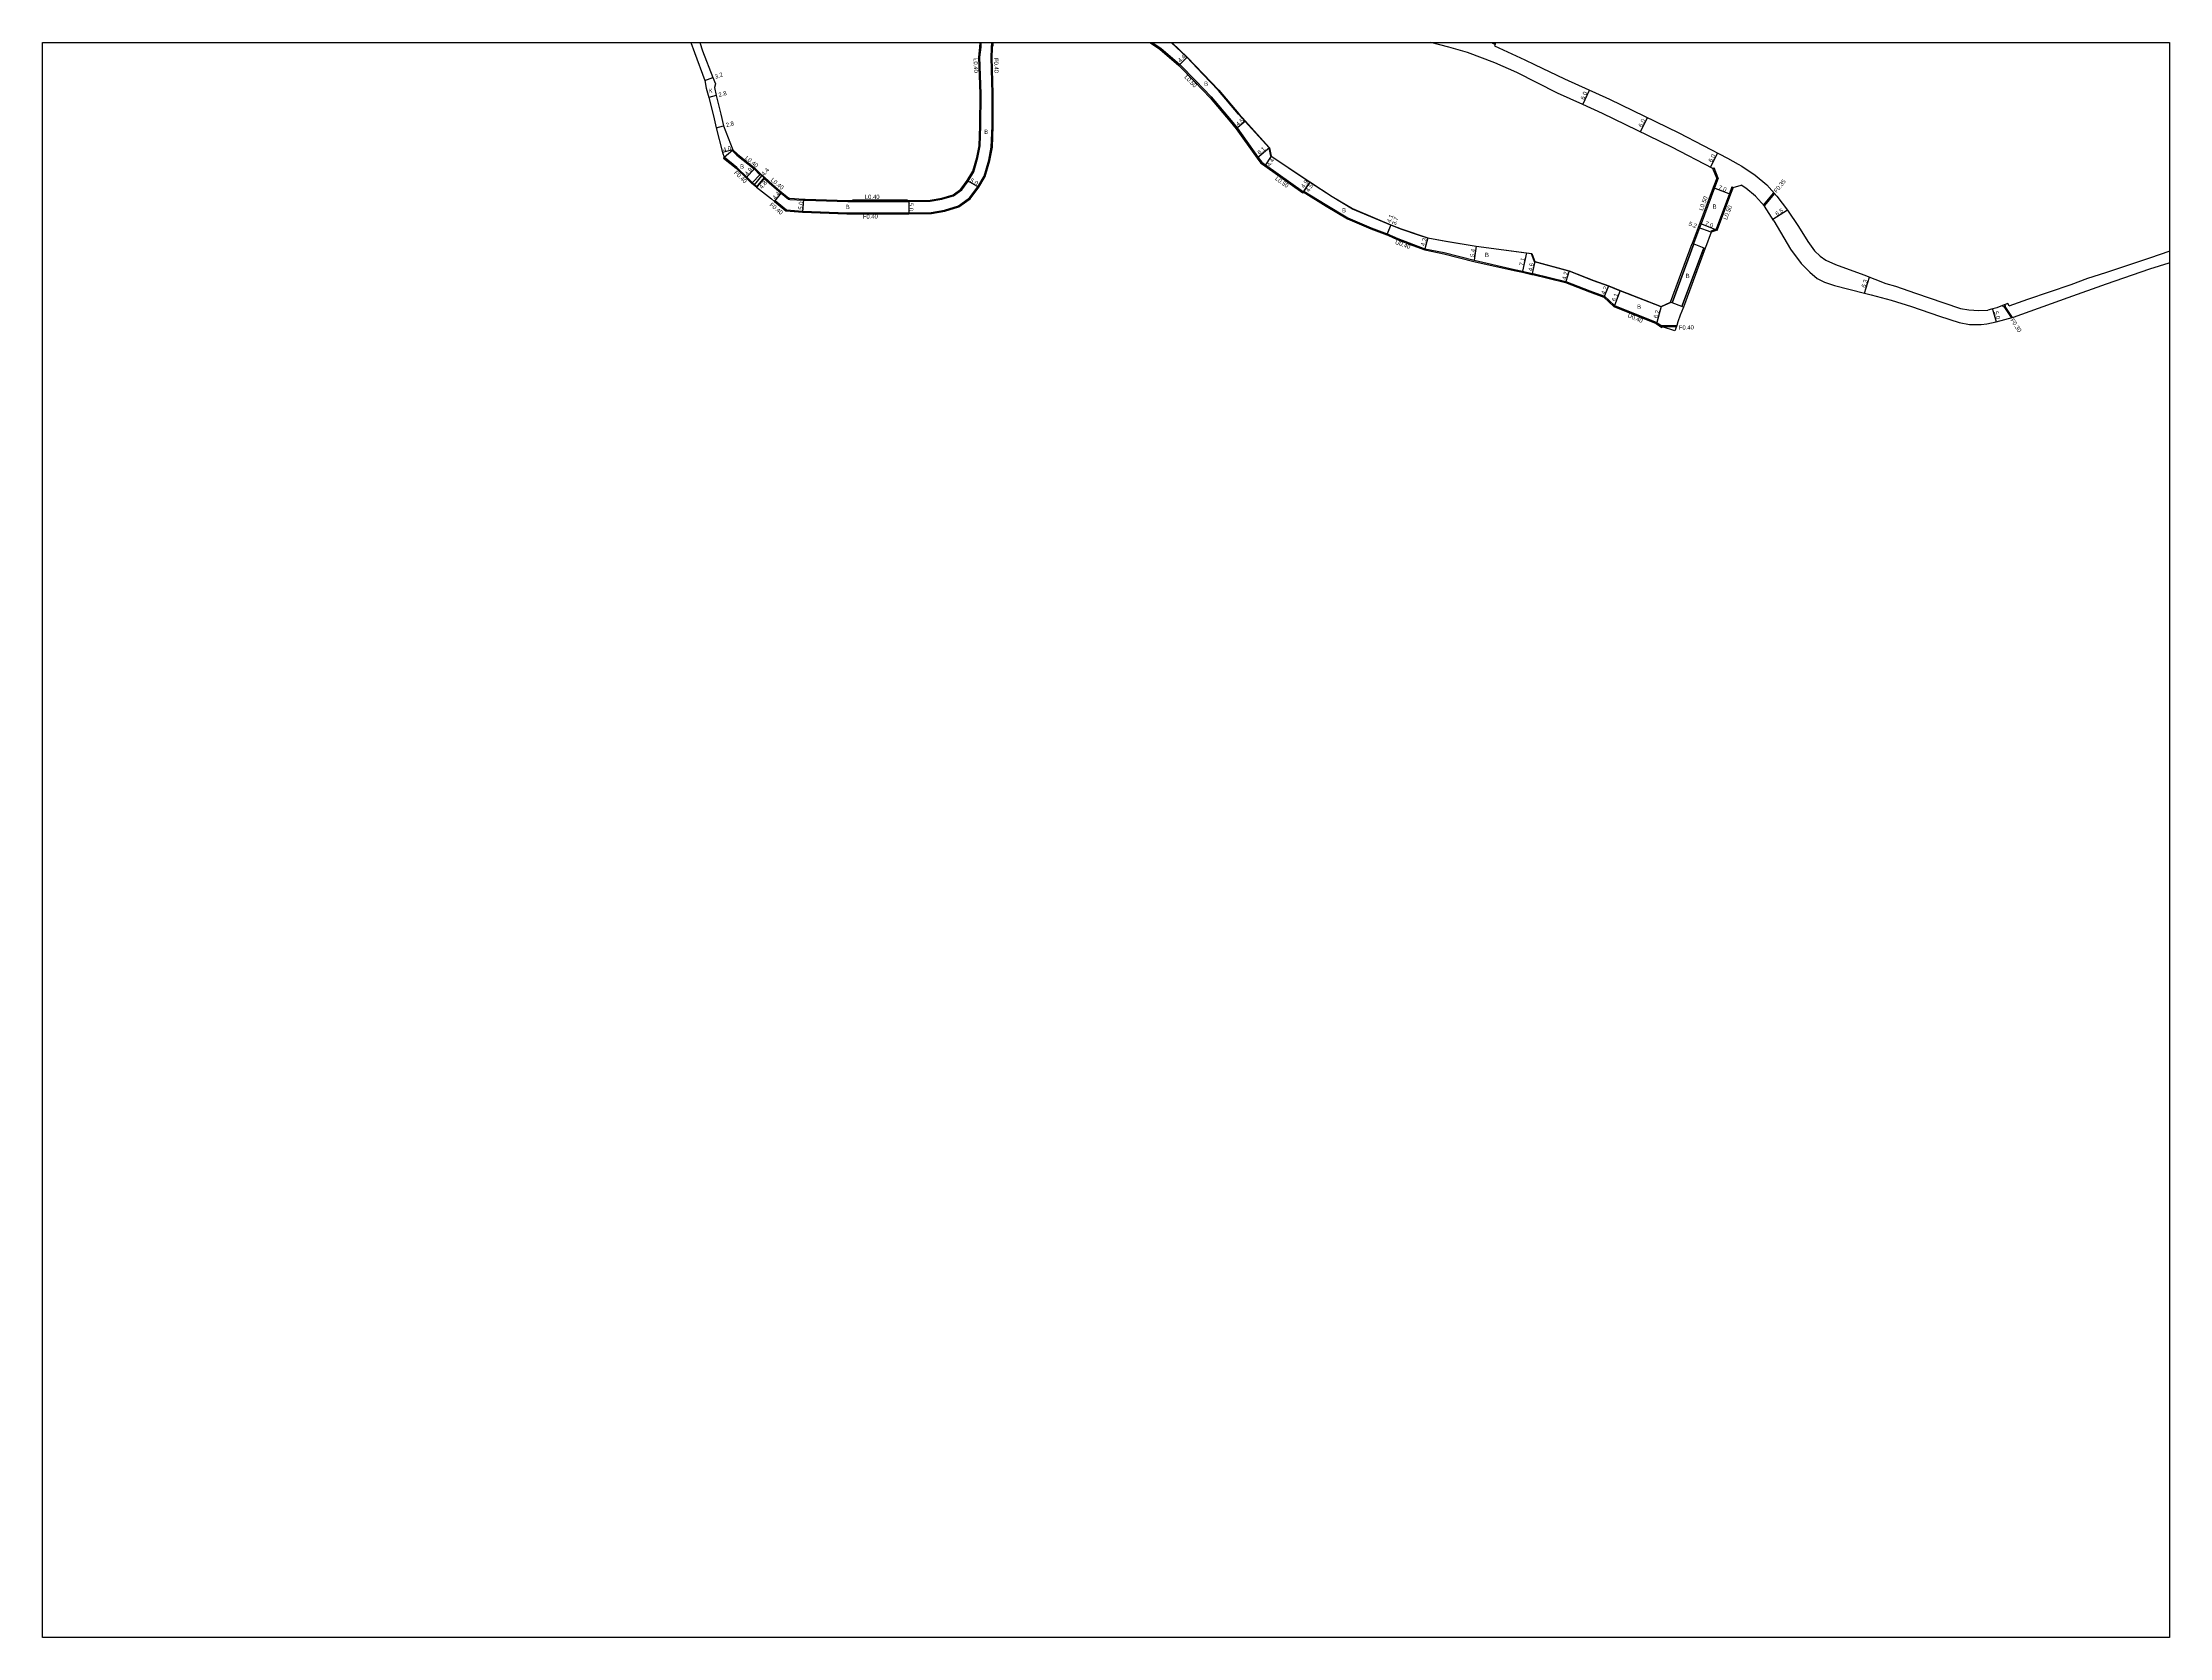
# Model space of a CAD drawing. Header units: metres. Extents: x -19200 to -16000, y -103800 to -102000.
# Drawn here: x -17600 to -16800, y -103800 to -103200 of the extents above; entities that cross this region are included whole.
import ezdxf

# ---------------------------------------------------------------- set-up
doc = ezdxf.new("R2010")
doc.units = ezdxf.units.M
doc.header["$LTSCALE"] = 2.5
for name, color, linetype in [('側溝・桝', 7, 'Continuous'), ('図郭', 7, 'Continuous'), ('幅員', 7, 'Continuous'), ('歩道・分離帯・安全施設', 7, 'Continuous'), ('舗装', 7, 'Continuous'), ('道路', 7, 'Continuous')]:
    doc.layers.add(name, color=color, linetype=linetype)
doc.styles.get("Standard").update_dxf_attribs({"font": ''})
doc.styles.get('Standard').set_extended_font_data('@MS PGothic')

msp = doc.modelspace()

# ---------------------------------------------------------------- linework, layer by layer
at = {"layer": '側溝・桝'}
for points in [[(-17313.74, -103259.27), (-17313.52, -103259.28), (-17313.13, -103259.3), (-17297.14, -103259.85), (-17285.83, -103259.84), (-17274.2, -103259.83), (-17266.13, -103259.72), (-17261.7, -103258.92), (-17257.36, -103257.65), (-17254.28, -103255.43), (-17251.82, -103252.17), (-17249.76, -103248.6), (-17248.15, -103243.28), (-17247.32, -103238.87), (-17247.05, -103231.39), (-17246.99, -103219.24), (-17247.43, -103205.51), (-17247, -103201.74), (-17246.93, -103200)], [(-17292.18, -103264.05), (-17285.81, -103264.04), (-17274.14, -103264.03), (-17265.73, -103263.92), (-17260.74, -103263.01), (-17255.49, -103261.48), (-17251.31, -103258.46), (-17248.17, -103254.24), (-17245.88, -103250.28), (-17244.06, -103244.28), (-17243.13, -103239.34), (-17242.85, -103231.48), (-17242.79, -103219.18), (-17243.22, -103205.69), (-17243.05, -103202.06), (-17242.93, -103200)], [(-17182.65, -103200), (-17179.41, -103202.13), (-17172.22, -103208.21), (-17166.18, -103214.44), (-17160.41, -103220.46), (-17152.88, -103229.37), (-17150.63, -103232.15), (-17142.75, -103243.26), (-17141.36, -103244.96), (-17140.03, -103245.96), (-17125.72, -103256.13)], [(-17338.89, -103246.96), (-17343.57, -103243.14)], [(-17340.31, -103240.36), (-17340.58, -103240.67), (-17338.9, -103242.31), (-17332.38, -103247.55), (-17330.25, -103249.72)], [(-17338.89, -103246.96), (-17338.69, -103247.15), (-17335.08, -103250.64)], [(-16971.74, -103247.36), (-16971.27, -103247.17)], [(-16969.76, -103250.98), (-16971.27, -103247.17)], [(-17335.08, -103250.64), (-17333.41, -103252.28)], [(-17333.41, -103252.28), (-17332.92, -103252.69)], [(-17332.92, -103252.69), (-17333.06, -103252.84)], [(-17330.25, -103249.72), (-17330.11, -103249.57)], [(-17328.56, -103251.13), (-17328.43, -103250.98)], [(-17328.56, -103251.13), (-17325.71, -103253.68), (-17322.14, -103256.67), (-17319.4, -103258.96), (-17318.89, -103258.99)], [(-17125.78, -103256.21), (-17125.72, -103256.13), (-17125.56, -103255.88)], [(-17125.56, -103255.88), (-17116.97, -103261.22), (-17109.01, -103265.97), (-17100.3, -103269.71), (-17094.28, -103271.93), (-17094.22, -103271.95)], [(-16969.76, -103250.98), (-16971.16, -103254.71), (-16976.18, -103268.15), (-16976.78, -103269.75), (-16979.03, -103275.75)], [(-16964.6, -103254.31), (-16965.54, -103256.81), (-16970.54, -103270.2)], [(-16964.6, -103254.31), (-16964.14, -103254.49)], [(-17324.67, -103259.77), (-17324.42, -103259.45), (-17320.22, -103262.92), (-17314.12, -103263.45), (-17297.4, -103264.05)], [(-17318.89, -103258.99), (-17313.74, -103259.27)], [(-17297.4, -103264.05), (-17297.11, -103264.05), (-17292.57, -103264.05), (-17292.18, -103264.05)], [(-16970.54, -103270.2), (-16972.55, -103270.92)], [(-16972.55, -103270.92), (-16972.38, -103271.39)], [(-17094.37, -103272.32), (-17094, -103272.49), (-17090.44, -103274.08), (-17084.55, -103276.32)], [(-17084.55, -103276.32), (-17080.13, -103278), (-17072.9, -103279.43), (-17061.62, -103282.32)], [(-17061.62, -103282.32), (-17046.46, -103285.73), (-17043.38, -103286.44), (-17039.81, -103287.24), (-17039.44, -103287.32), (-17027.16, -103290.3), (-17018.17, -103293.78), (-17012.69, -103295.8), (-17008.94, -103299.32), (-16993.04, -103305.67), (-16990.93, -103307.22)], [(-16991.23, -103306.5), (-16985.31, -103306.43)], [(-16990.93, -103307.22), (-16990.7, -103306.9)], [(-16990.7, -103306.9), (-16985.45, -103306.83)]]:
    msp.add_lwpolyline(points, dxfattribs=at)
at = {"layer": '側溝・桝', "ltscale": 0.5, "flags": 128}
for points in [[(-17054.95, -103200), (-17054.43, -103200.18)], [(-17053.48, -103200.04), (-17053.66, -103200.69), (-17054.51, -103200.38), (-17054.36, -103200)], [(-16952.68, -103261.2), (-16948.84, -103256.48)], [(-16948.56, -103256.8), (-16952.45, -103261.46)], [(-16862.25, -103299.36), (-16859.52, -103303.5)], [(-16861.94, -103299.25), (-16859.22, -103303.42)]]:
    msp.add_lwpolyline(points, dxfattribs=at)
msp.add_lwpolyline([(-16862.85, -103298.89), (-16861.98, -103298.57), (-16861.78, -103299.2), (-16862.59, -103299.48)], close=True, dxfattribs=at)
at = {"layer": '図郭'}
msp.add_lwpolyline([(-17600, -103200), (-16800, -103200), (-16800, -103800), (-17600, -103800)], close=True, dxfattribs=at)
at = {"layer": '幅員'}
for points in [[(-17172.57, -103208.58), (-17169.46, -103205.46)], [(-17350.84, -103214.28), (-17347.83, -103213.2)], [(-17346.68, -103219.94), (-17349.4, -103220.62)], [(-17020.64, -103223.35), (-17018.16, -103217.88)], [(-17346.62, -103232.07), (-17343.91, -103231.34)], [(-17147.59, -103229.56), (-17151.03, -103232.46)], [(-16998.9, -103233.65), (-16996.29, -103228.25)], [(-17138.54, -103239.56), (-17143.15, -103243.56)], [(-17340.31, -103240.36), (-17344.19, -103241.36)], [(-17335.36, -103250.92), (-17332.12, -103247.25)], [(-17137.86, -103242.72), (-17140.32, -103246.37)], [(-16972.67, -103246.87), (-16969.9, -103241.55)], [(-17332.25, -103253.52), (-17329.42, -103250.15)], [(-17331.5, -103254.41), (-17328.41, -103250.74)], [(-17252.16, -103251.95), (-17247.83, -103254.46)], [(-17123.32, -103252.44), (-17126, -103256.55)], [(-17123.32, -103252.44), (-17125.78, -103256.21)], [(-16971.63, -103254.54), (-16965.07, -103256.99)], [(-17324.67, -103259.77), (-17321.88, -103256.37)], [(-17313.72, -103258.87), (-17314.14, -103263.85)], [(-17274.2, -103259.43), (-17274.13, -103264.43)], [(-16943.72, -103263.08), (-16949.13, -103266.57)], [(-17092.83, -103268.52), (-17094.37, -103272.32)], [(-17092.83, -103268.52), (-17094.22, -103271.95)], [(-16972.38, -103271.39), (-16977.25, -103269.57)], [(-16976.65, -103267.98), (-16970.16, -103270.59)], [(-17078.96, -103273.44), (-17080.03, -103277.61)], [(-17060.75, -103276.59), (-17061.54, -103281.93)], [(-17041.89, -103279.1), (-17043.3, -103286.05)], [(-17038.74, -103282.35), (-17039.72, -103286.85)], [(-17025.85, -103285.89), (-17027.04, -103289.92)], [(-17012.47, -103295.46), (-17010.9, -103291.56)], [(-17006.64, -103293.25), (-17008.72, -103298.98)], [(-16914.68, -103294.25), (-16912.83, -103288.23)], [(-16991.23, -103299.33), (-16992.84, -103305.32)], [(-16866.57, -103300.26), (-16865.18, -103305.05)]]:
    msp.add_lwpolyline(points, dxfattribs=at)
at = {"layer": '歩道・分離帯・安全施設'}
for points in [[(-17242.46, -103201.35), (-17242.38, -103200)], [(-16987.6, -103297.86), (-16991.23, -103299.49), (-17004.07, -103294.42), (-17006.7, -103293.39), (-17010.95, -103291.7), (-17016.6, -103289.62), (-17025.83, -103286.05), (-17025.89, -103286.04), (-17038.86, -103282.48), (-17039.95, -103279.5), (-17041.91, -103279.24), (-17060.77, -103276.73), (-17072.13, -103274.82), (-17079, -103273.59), (-17082.52, -103272.41), (-17089.06, -103270.21), (-17092.89, -103268.66), (-17098.85, -103266.25), (-17107.31, -103262.63), (-17114.98, -103258.04), (-17123.41, -103252.56), (-17125.32, -103251.32), (-17138, -103242.81), (-17138.68, -103239.63), (-17147.7, -103229.66), (-17150.15, -103226.96), (-17157.7, -103218.02), (-17163.54, -103211.92), (-17169.57, -103205.56), (-17175.45, -103200)], [(-17274.6, -103259.28), (-17285.83, -103259.29), (-17295.34, -103259.3)]]:
    msp.add_lwpolyline(points, dxfattribs=at)
at = {"layer": '舗装'}
for points in [[(-17339.14, -103247.27), (-17343.82, -103243.45)], [(-17343.57, -103243.14), (-17340.31, -103240.36)], [(-17297.42, -103264.45), (-17292.18, -103264.45)]]:
    msp.add_lwpolyline(points, dxfattribs=at)
at = {"layer": '道路'}
for points in [[(-17356.14, -103200), (-17354.8, -103203.74), (-17350.84, -103214.28), (-17350.39, -103217.15), (-17349.4, -103220.62), (-17347.67, -103227.53), (-17346.62, -103232.07), (-17344.19, -103241.36), (-17343.57, -103243.14), (-17343.82, -103243.45)], [(-17352.81, -103200), (-17351.72, -103203.08), (-17347.83, -103213.2), (-17346.91, -103215.59), (-17347.31, -103216.87), (-17346.68, -103219.94), (-17344.87, -103226.96), (-17343.91, -103231.34), (-17340.31, -103240.36), (-17338.64, -103242.01), (-17332.12, -103247.25), (-17329.98, -103249.41)], [(-17318.87, -103258.59), (-17313.72, -103258.87), (-17313.12, -103258.9), (-17297.13, -103259.45), (-17285.83, -103259.44), (-17274.2, -103259.43), (-17266.17, -103259.32), (-17261.79, -103258.53), (-17257.54, -103257.29), (-17254.57, -103255.14), (-17252.16, -103251.95), (-17250.13, -103248.44), (-17248.53, -103243.19), (-17247.72, -103238.83), (-17247.45, -103231.38), (-17247.39, -103219.24), (-17247.83, -103205.49), (-17247.4, -103201.71), (-17247.33, -103200)], [(-17292.18, -103264.45), (-17285.81, -103264.44), (-17274.13, -103264.43), (-17265.69, -103264.31), (-17260.65, -103263.4), (-17255.31, -103261.85), (-17251.03, -103258.75), (-17247.83, -103254.46), (-17245.51, -103250.44), (-17243.67, -103244.38), (-17242.74, -103239.38), (-17242.45, -103231.49), (-17242.39, -103219.18), (-17242.82, -103205.69), (-17242.65, -103202.08), (-17242.53, -103200)], [(-17183.56, -103200), (-17179.71, -103202.53), (-17172.57, -103208.58), (-17166.54, -103214.79), (-17160.78, -103220.79), (-17153.27, -103229.69), (-17151.03, -103232.46), (-17143.15, -103243.56), (-17141.71, -103245.32), (-17140.32, -103246.37), (-17126, -103256.55), (-17125.78, -103256.21), (-17117.17, -103261.57), (-17109.19, -103266.33), (-17100.45, -103270.08), (-17094.37, -103272.32), (-17094.22, -103271.95), (-17090.28, -103273.71), (-17080.03, -103277.61), (-17072.81, -103279.04), (-17061.54, -103281.93)], [(-17175.23, -103200), (-17169.46, -103205.46), (-17163.43, -103211.82), (-17157.58, -103217.92), (-17150.03, -103226.86), (-17147.59, -103229.56), (-17138.54, -103239.56), (-17137.86, -103242.72), (-17125.23, -103251.2), (-17123.32, -103252.44), (-17114.9, -103257.92), (-17107.24, -103262.49), (-17098.79, -103266.11), (-17092.83, -103268.52), (-17089.01, -103270.07), (-17078.96, -103273.44), (-17072.1, -103274.67), (-17060.75, -103276.59), (-17041.89, -103279.1), (-17039.84, -103279.37), (-17038.74, -103282.35), (-17025.85, -103285.89)], [(-16971.74, -103247.36), (-16987.21, -103239.31), (-17013.21, -103226.72), (-17020.64, -103223.35), (-17030.15, -103219.03), (-17045.5, -103211.29), (-17053.69, -103207.68), (-17064.05, -103203.72), (-17071.03, -103201.72), (-17077.76, -103200)], [(-17053.58, -103200), (-17053.48, -103200.04), (-17053.82, -103201.3), (-17042.46, -103206.47), (-17038.79, -103208.23)], [(-17038.79, -103208.23), (-17027.6, -103213.6), (-17010.66, -103221.29), (-16984.52, -103233.95), (-16966.25, -103243.45), (-16962.23, -103245.75), (-16960.89, -103246.52), (-16955.78, -103249.91), (-16951.45, -103253.49), (-16947.71, -103257.77), (-16943.72, -103263.08)], [(-17343.82, -103243.45), (-17339.14, -103247.27), (-17335.36, -103250.92)], [(-16970.3, -103250.98), (-16971.74, -103247.36)], [(-17335.36, -103250.92), (-17335.11, -103251.17)], [(-17335.11, -103251.17), (-17333.68, -103252.57), (-17333.19, -103252.99)], [(-17333.19, -103252.99), (-17333.06, -103252.84), (-17331.37, -103254.26), (-17331.5, -103254.41)], [(-17331.5, -103254.41), (-17325.87, -103258.85), (-17324.67, -103259.77), (-17320.38, -103263.31), (-17314.14, -103263.85), (-17297.42, -103264.45), (-17292.18, -103264.45)], [(-17328.3, -103250.83), (-17328.43, -103250.98), (-17330.11, -103249.57), (-17329.98, -103249.41)], [(-17328.3, -103250.83), (-17325.45, -103253.38), (-17321.88, -103256.37), (-17319.25, -103258.57), (-17318.87, -103258.59)], [(-16970.3, -103250.98), (-16971.63, -103254.54), (-16976.65, -103267.98), (-16977.25, -103269.57), (-16979.49, -103275.58)], [(-16964.14, -103254.49), (-16965.07, -103256.99), (-16970.1, -103270.43), (-16970.16, -103270.59)], [(-16964.14, -103254.49), (-16961.06, -103253.61)], [(-16948.77, -103267.13), (-16952.37, -103261.55), (-16955.65, -103257.81), (-16959.36, -103254.74), (-16961.06, -103253.61)], [(-16943.72, -103263.08), (-16939.59, -103269.17), (-16936.08, -103274.88), (-16933.52, -103278.34), (-16931.38, -103280.43), (-16929.2, -103281.84), (-16925.58, -103283.55), (-16914.91, -103287.39), (-16906.7, -103290.69), (-16903.09, -103291.66), (-16895.55, -103294.32), (-16884.85, -103297.92), (-16878.55, -103300.01), (-16875.42, -103300.54), (-16871.65, -103300.83), (-16868.26, -103300.67)], [(-16972.38, -103271.39), (-16974.5, -103277.08), (-16974.62, -103277.38)], [(-16970.16, -103270.59), (-16972.38, -103271.39)], [(-16948.77, -103267.13), (-16942.58, -103277.73), (-16938.53, -103283.1), (-16935.28, -103286.41), (-16932.48, -103288.82), (-16929.8, -103290.13), (-16925.96, -103291.46), (-16914.68, -103294.25), (-16912.18, -103294.87), (-16904.63, -103296.94), (-16897.01, -103299.27), (-16886.45, -103302.91), (-16879.15, -103305.36), (-16875.24, -103306.04), (-16870.87, -103306.09), (-16868.69, -103305.83), (-16865.18, -103305.05)], [(-16979.49, -103275.58), (-16979.03, -103275.75), (-16978.93, -103275.79), (-16987.1, -103297.93), (-16987.66, -103297.72)], [(-16982.78, -103299.52), (-16983.35, -103299.31), (-16975.18, -103277.17), (-16974.62, -103277.38)], [(-16830.69, -103288.69), (-16823.96, -103286.45), (-16807.05, -103280.91), (-16800.07, -103278.46)], [(-16800.07, -103278.46), (-16800, -103278.43)], [(-17061.54, -103281.93), (-17046.37, -103285.34), (-17043.3, -103286.05), (-17039.72, -103286.85), (-17039.35, -103286.93), (-17027.04, -103289.92), (-17018.03, -103293.4), (-17012.47, -103295.46), (-17008.72, -103298.98), (-16992.84, -103305.32), (-16991.23, -103306.5), (-16990.7, -103306.9)], [(-17025.85, -103285.89), (-17025.78, -103285.91), (-17016.54, -103289.48), (-17010.9, -103291.56)], [(-16865.18, -103305.05), (-16858.72, -103303.29), (-16838.15, -103295.87), (-16823.69, -103290.78), (-16807.36, -103285.19), (-16800.07, -103282.85)], [(-16800.07, -103282.85), (-16800, -103282.83)], [(-17010.9, -103291.56), (-17006.64, -103293.25), (-17004.02, -103294.28), (-16991.23, -103299.33), (-16987.66, -103297.72)], [(-16860.31, -103298.99), (-16853.31, -103296.59), (-16845.08, -103293.77), (-16836.98, -103290.98), (-16830.69, -103288.69)], [(-16982.78, -103299.52), (-16984.02, -103302.58), (-16984.88, -103305.13)], [(-16984.88, -103305.13), (-16985.31, -103306.43), (-16985.45, -103306.83), (-16986, -103308.46), (-16990.7, -103306.9)]]:
    msp.add_lwpolyline(points, dxfattribs=at)
for points in [[(-17331.5, -103254.41), (-17333.19, -103252.99), (-17333.06, -103252.84), (-17331.37, -103254.26)], [(-17330.11, -103249.57), (-17328.43, -103250.98), (-17328.56, -103251.13), (-17331.37, -103254.26), (-17333.06, -103252.84), (-17332.92, -103252.69), (-17330.25, -103249.72)], [(-17328.43, -103250.98), (-17330.11, -103249.57), (-17329.98, -103249.41), (-17328.3, -103250.83)], [(-16987.66, -103297.72), (-16979.49, -103275.58), (-16978.93, -103275.79), (-16987.1, -103297.93)], [(-16978.93, -103275.79), (-16975.18, -103277.17), (-16983.35, -103299.31), (-16987.1, -103297.93)], [(-16975.18, -103277.17), (-16974.62, -103277.38), (-16982.78, -103299.52), (-16983.35, -103299.31)]]:
    msp.add_lwpolyline(points, close=True, dxfattribs=at)
at = {"layer": '道路', "ltscale": 0.5, "flags": 128}
msp.add_lwpolyline([(-16860.31, -103298.99), (-16860.83, -103298.15), (-16862.85, -103298.89), (-16864.97, -103299.86), (-16866.95, -103300.35), (-16868.26, -103300.67)], dxfattribs=at)

# ---------------------------------------------------------------- texts
at = {"layer": '側溝・桝'}
for s, rotation, p in [('L0.40', 271.82048, (-17249.81, -103205.9)), ('F0.40', 271.8183, (-17242.15, -103205.83)), ('L0.50', 314.11946, (-17170.64, -103213.14)), ('L0.40', 321.1767, (-17335.91, -103243.72)), ('F0.40', 315.92742, (-17340.03, -103249.15)), ('L0.40', 320.04108, (-17326.26, -103251.96)), ('L0.50', 324.60513, (-17136.55, -103251.56)), ('F0.35', 50.91616, (-16947.75, -103256.67)), ('F0.40', 320.50829, (-17326.69, -103261.31)), ('L0.40', 0.06082, (-17290.7, -103258.86)), ('L0.50', 69.50343, (-16975.59, -103263.37)), ('L0.50', 69.50343, (-16966.42, -103266.81)), ('F0.40', 0.0603, (-17291.47, -103266.23)), ('U0.40', 339.18774, (-17091.4, -103275.67)), ('U0.40', 338.25488, (-17003.96, -103303.32)), ('F0.30', 303.12339, (-16859.92, -103304.46)), ('F0.40', 0.7348, (-16984.53, -103308))]:
    msp.add_text(s, height=1.6, rotation=rotation, dxfattribs=at).set_placement(p)
at = {"layer": '幅員'}
for s, rotation, p in [('4.4', 45.16955, (-17172.05, -103207.64)), ('3.2', 19.67554, (-17346.8, -103213.69)), ('2.8', 14.09446, (-17345.52, -103220.47)), ('6.0', 65.59216, (-17020.16, -103221.69)), ('2.8', 14.94962, (-17342.74, -103231.86)), ('4.5', 40.03424, (-17150.34, -103231.6)), ('6.0', 64.15129, (-16998.39, -103232.01)), ('4.0', 14.43489, (-17343.82, -103241.16)), ('6.1', 40.9477, (-17142.22, -103242.3)), ('4.9', 48.59104, (-17334.88, -103250.22)), ('4.4', 49.8561, (-17328.54, -103250.32)), ('4.4', 56.02495, (-17138.35, -103246.8)), ('6.0', 62.52912, (-16972.1, -103245.25)), ('4.8', 49.8561, (-17329.38, -103255.18)), ('5.0', 329.92404, (-17251.33, -103252.31)), ('4.9', 56.96408, (-17125.49, -103254.92)), ('4.5', 56.96408, (-17123.67, -103256.36)), ('7.0', 339.50973, (-16969.81, -103255.11)), ('4.4', 50.61477, (-17324.37, -103259.24)), ('5.0', 85.16, (-17314.16, -103262.95)), ('5.0', 270.78194, (-17274.09, -103260.33)), ('6.5', 32.86604, (-16947.63, -103265.31)), ('4.1', 67.99962, (-17092.98, -103267.96)), ('3.7', 67.99962, (-17091.08, -103268.87)), ('5.2', 339.50557, (-16981.01, -103268.78)), ('7.0', 338.05985, (-16974.85, -103268.59)), ('4.3', 75.64465, (-17080.15, -103276.73)), ('5.4', 81.6504, (-17061.47, -103280.82)), ('7.1', 78.54583, (-17043.01, -103284.12)), ('4.6', 77.68145, (-17039.67, -103286.14)), ('4.2', 73.48576, (-17027, -103289.41)), ('4.2', 67.97676, (-17012.38, -103294.95)), ('6.1', 70.07762, (-17008.32, -103297.58)), ('6.3', 72.911, (-16914.37, -103292.39)), ('6.2', 74.95155, (-16992.55, -103303.84)), ('5.0', 286.079, (-16865.99, -103301.33))]:
    msp.add_text(s, height=1.6, rotation=rotation, dxfattribs=at).set_placement(p)
at = {"layer": '舗装'}
for s, p in [('B', (-17163.12, -103216.28)), ('K', (-17349.4, -103218.9)), ('B', (-17245.82, -103234.37)), ('B', (-17337.63, -103247.46)), ('B', (-17297.87, -103262.63)), ('B', (-17111.2, -103263.87)), ('B', (-16971.84, -103262.5)), ('B', (-17057.46, -103280.69)), ('B', (-16981.97, -103288.59)), ('B', (-17000.25, -103300.18))]:
    msp.add_text(s, height=1.6, dxfattribs=at).set_placement(p)

doc.saveas('drawing.dxf')
